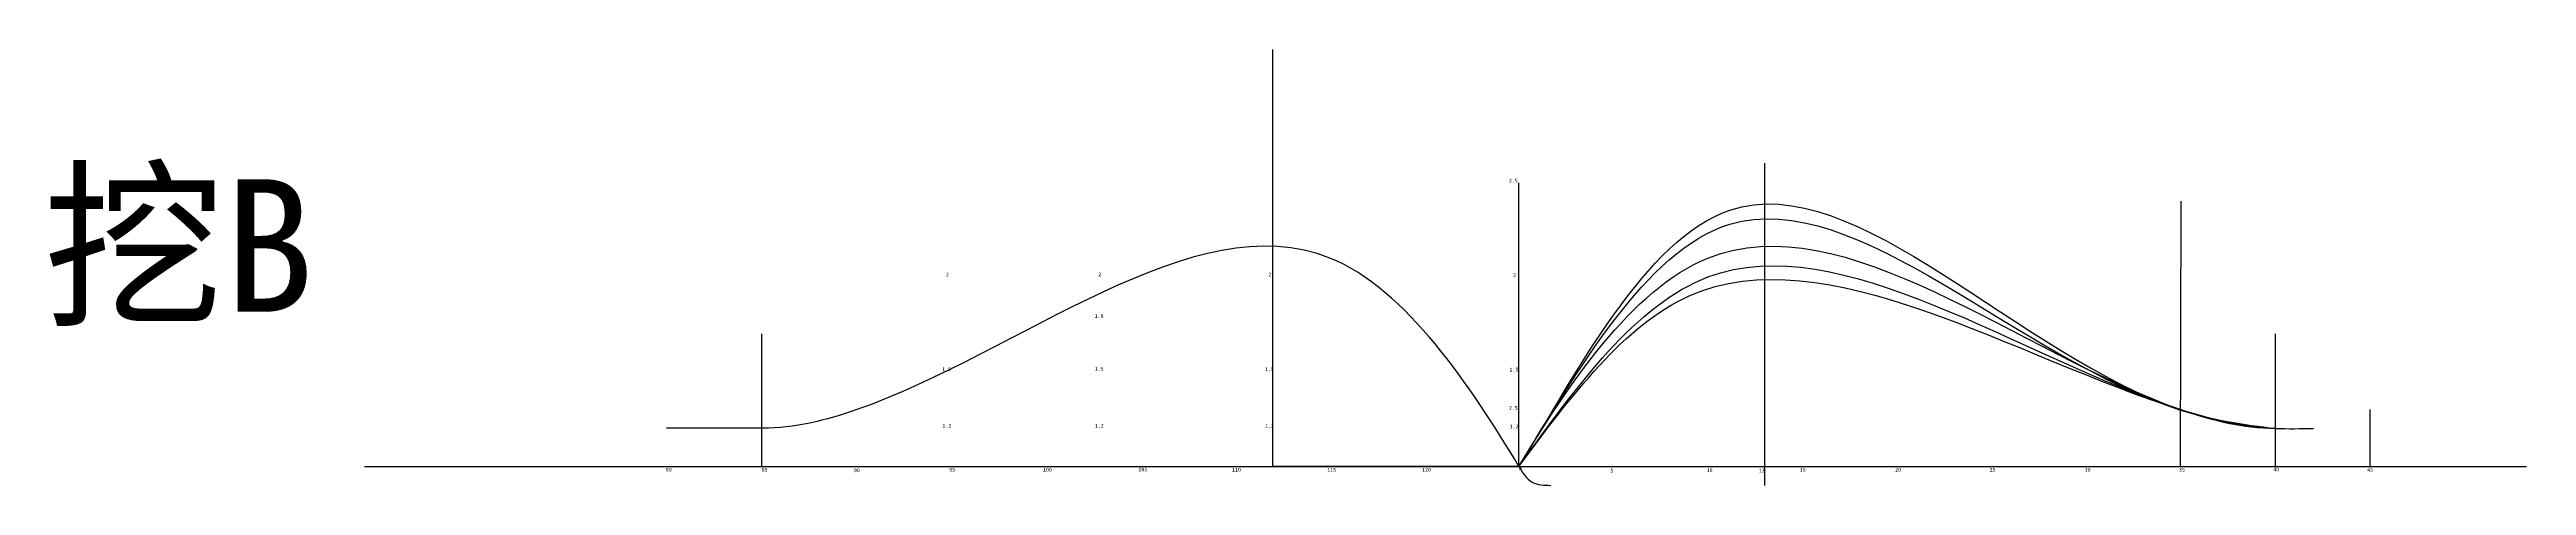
# Model space of a CAD drawing. Header units: millimetres. Extents: x 199 to 558, y 146 to 328.
# Drawn here: x 199.4 to 330.3, y 244 to 267 of the extents above; entities that cross this region are included whole.
import ezdxf

# ---------------------------------------------------------------- set-up
doc = ezdxf.new("R2010")
doc.units = ezdxf.units.MM
doc.styles.get("Standard").update_dxf_attribs({"font": ''})
doc.styles.get('Standard').set_extended_font_data('SimSun')

msp = doc.modelspace()

# ---------------------------------------------------------------- linework, layer by layer
for p, q in [((264.01, 245), (264.01, 267)), ((290.01, 245), (290.01, 261)), ((277.01, 245), (277.01, 259.97)), ((277.01, 245), (277.01, 259.97)), ((311.97, 245), (312, 259)), ((237.01, 245), (237.01, 252)), ((316.99, 245), (316.99, 252)), ((321.99, 245), (321.99, 248)), ((237.03, 247.02), (231.97, 247.02)), ((216, 245), (290.01, 245)), ((237.01, 245), (277.01, 245)), ((277.01, 245), (264.01, 245)), ((266.96, 245), (271.96, 245)), ((277.01, 245), (330.25, 245)), ((277.01, 245), (290.01, 245)), ((290.01, 244), (290.01, 245))]:
    msp.add_line(p, q)
for points in [[(277.01, 245), (280.1, 249.96), (288.97, 267.5), (305.23, 248.82), (315.28, 247.19), (316.99, 247.01)], [(277.01, 245), (280.1, 249.96), (288.97, 266), (305.23, 248.82), (315.28, 247.19), (316.99, 247.01)]]:
    msp.add_open_spline(points, degree=3, knots=[0, 0, 0, 0, 17.526925, 43.567148, 48.684919, 48.684919, 48.684919, 48.684919])
at = {"color": 1, "start_tangent": (-0.51705, 0.855955), "end_tangent": (-1, 0)}
msp.add_spline([(277.01, 245), (267.02, 256), (242.03, 248), (237.03, 247.02)], degree=3, dxfattribs=at)
at = {"start_tangent": (0.51705, 0.855955), "end_tangent": (1, 0)}
msp.add_spline([(277.01, 245), (287, 256), (311.99, 248), (316.99, 247.02)], degree=3, dxfattribs=at)
for points, start_tangent in [([(277.01, 245), (287, 255), (311.99, 248), (316.99, 247.01), (319, 247.01)], (0.552338, 0.83362)), ([(277.01, 245), (286, 254), (311.99, 248), (316.99, 247.01), (319, 247.01)], (0.552338, 0.83362)), ([(277.01, 245), (277.71, 244.17), (278.7, 244)], (0.483497, -0.875346))]:
    msp.add_spline(points, degree=3, dxfattribs=dict(start_tangent=start_tangent))

# ---------------------------------------------------------------- texts
at = {"attachment_point": 1}
for s, insert, char_height, width in [('{\\fSimSun|b0|i0|c134|p2;挖B}', (199.02, 260.16), 7, 31.2159), ('2.5', (276.48, 260.19), 0.2, 2), ('2', (254.78, 255.24), 0.2, 2), ('2', (246.73, 255.23), 0.2, 2), ('2', (263.77, 255.23), 0.2, 2), ('2', (276.7, 255.2), 0.2, 2), ('1.8', (254.59, 253.04), 0.2, 2), ('1.5', (246.53, 250.24), 0.2, 2), ('1.5', (254.59, 250.25), 0.2, 2), ('1.5', (263.58, 250.24), 0.2, 2), ('1.5', (276.51, 250.21), 0.2, 2), ('2.5', (276.48, 248.19), 0.2, 2), ('1.2', (246.54, 247.24), 0.2, 2), ('1.2', (254.6, 247.25), 0.2, 2), ('1.2', (263.59, 247.25), 0.2, 2), ('1.2', (276.52, 247.21), 0.2, 2), ('80', (231.93, 244.93), 0.2, 2), ('85', (236.99, 244.93), 0.2, 2), ('90', (241.87, 244.9), 0.2, 2), ('95', (246.9, 244.93), 0.2, 2), ('100', (251.86, 244.93), 0.2, 2), ('105', (256.9, 244.94), 0.2, 2), ('110', (261.85, 244.93), 0.2, 2), ('115', (266.88, 244.92), 0.2, 2), ('120', (271.89, 244.92), 0.2, 2), ('0', (277.01, 244.97), 0.2, 2), ('5', (281.84, 244.88), 0.2, 2), ('10', (286.93, 244.91), 0.2, 2), ('13', (289.69, 244.89), 0.2, 2), ('15', (291.85, 244.92), 0.2, 2), ('20', (296.89, 244.93), 0.2, 2), ('25', (301.88, 244.93), 0.2, 2), ('30', (306.91, 244.92), 0.2, 2), ('35', (311.89, 244.93), 0.2, 2), ('40', (316.87, 244.94), 0.2, 2), ('45', (321.83, 244.93), 0.2, 2)]:
    msp.add_mtext(s, dxfattribs=dict(at, insert=insert, char_height=char_height, width=width))

doc.saveas('drawing.dxf')
